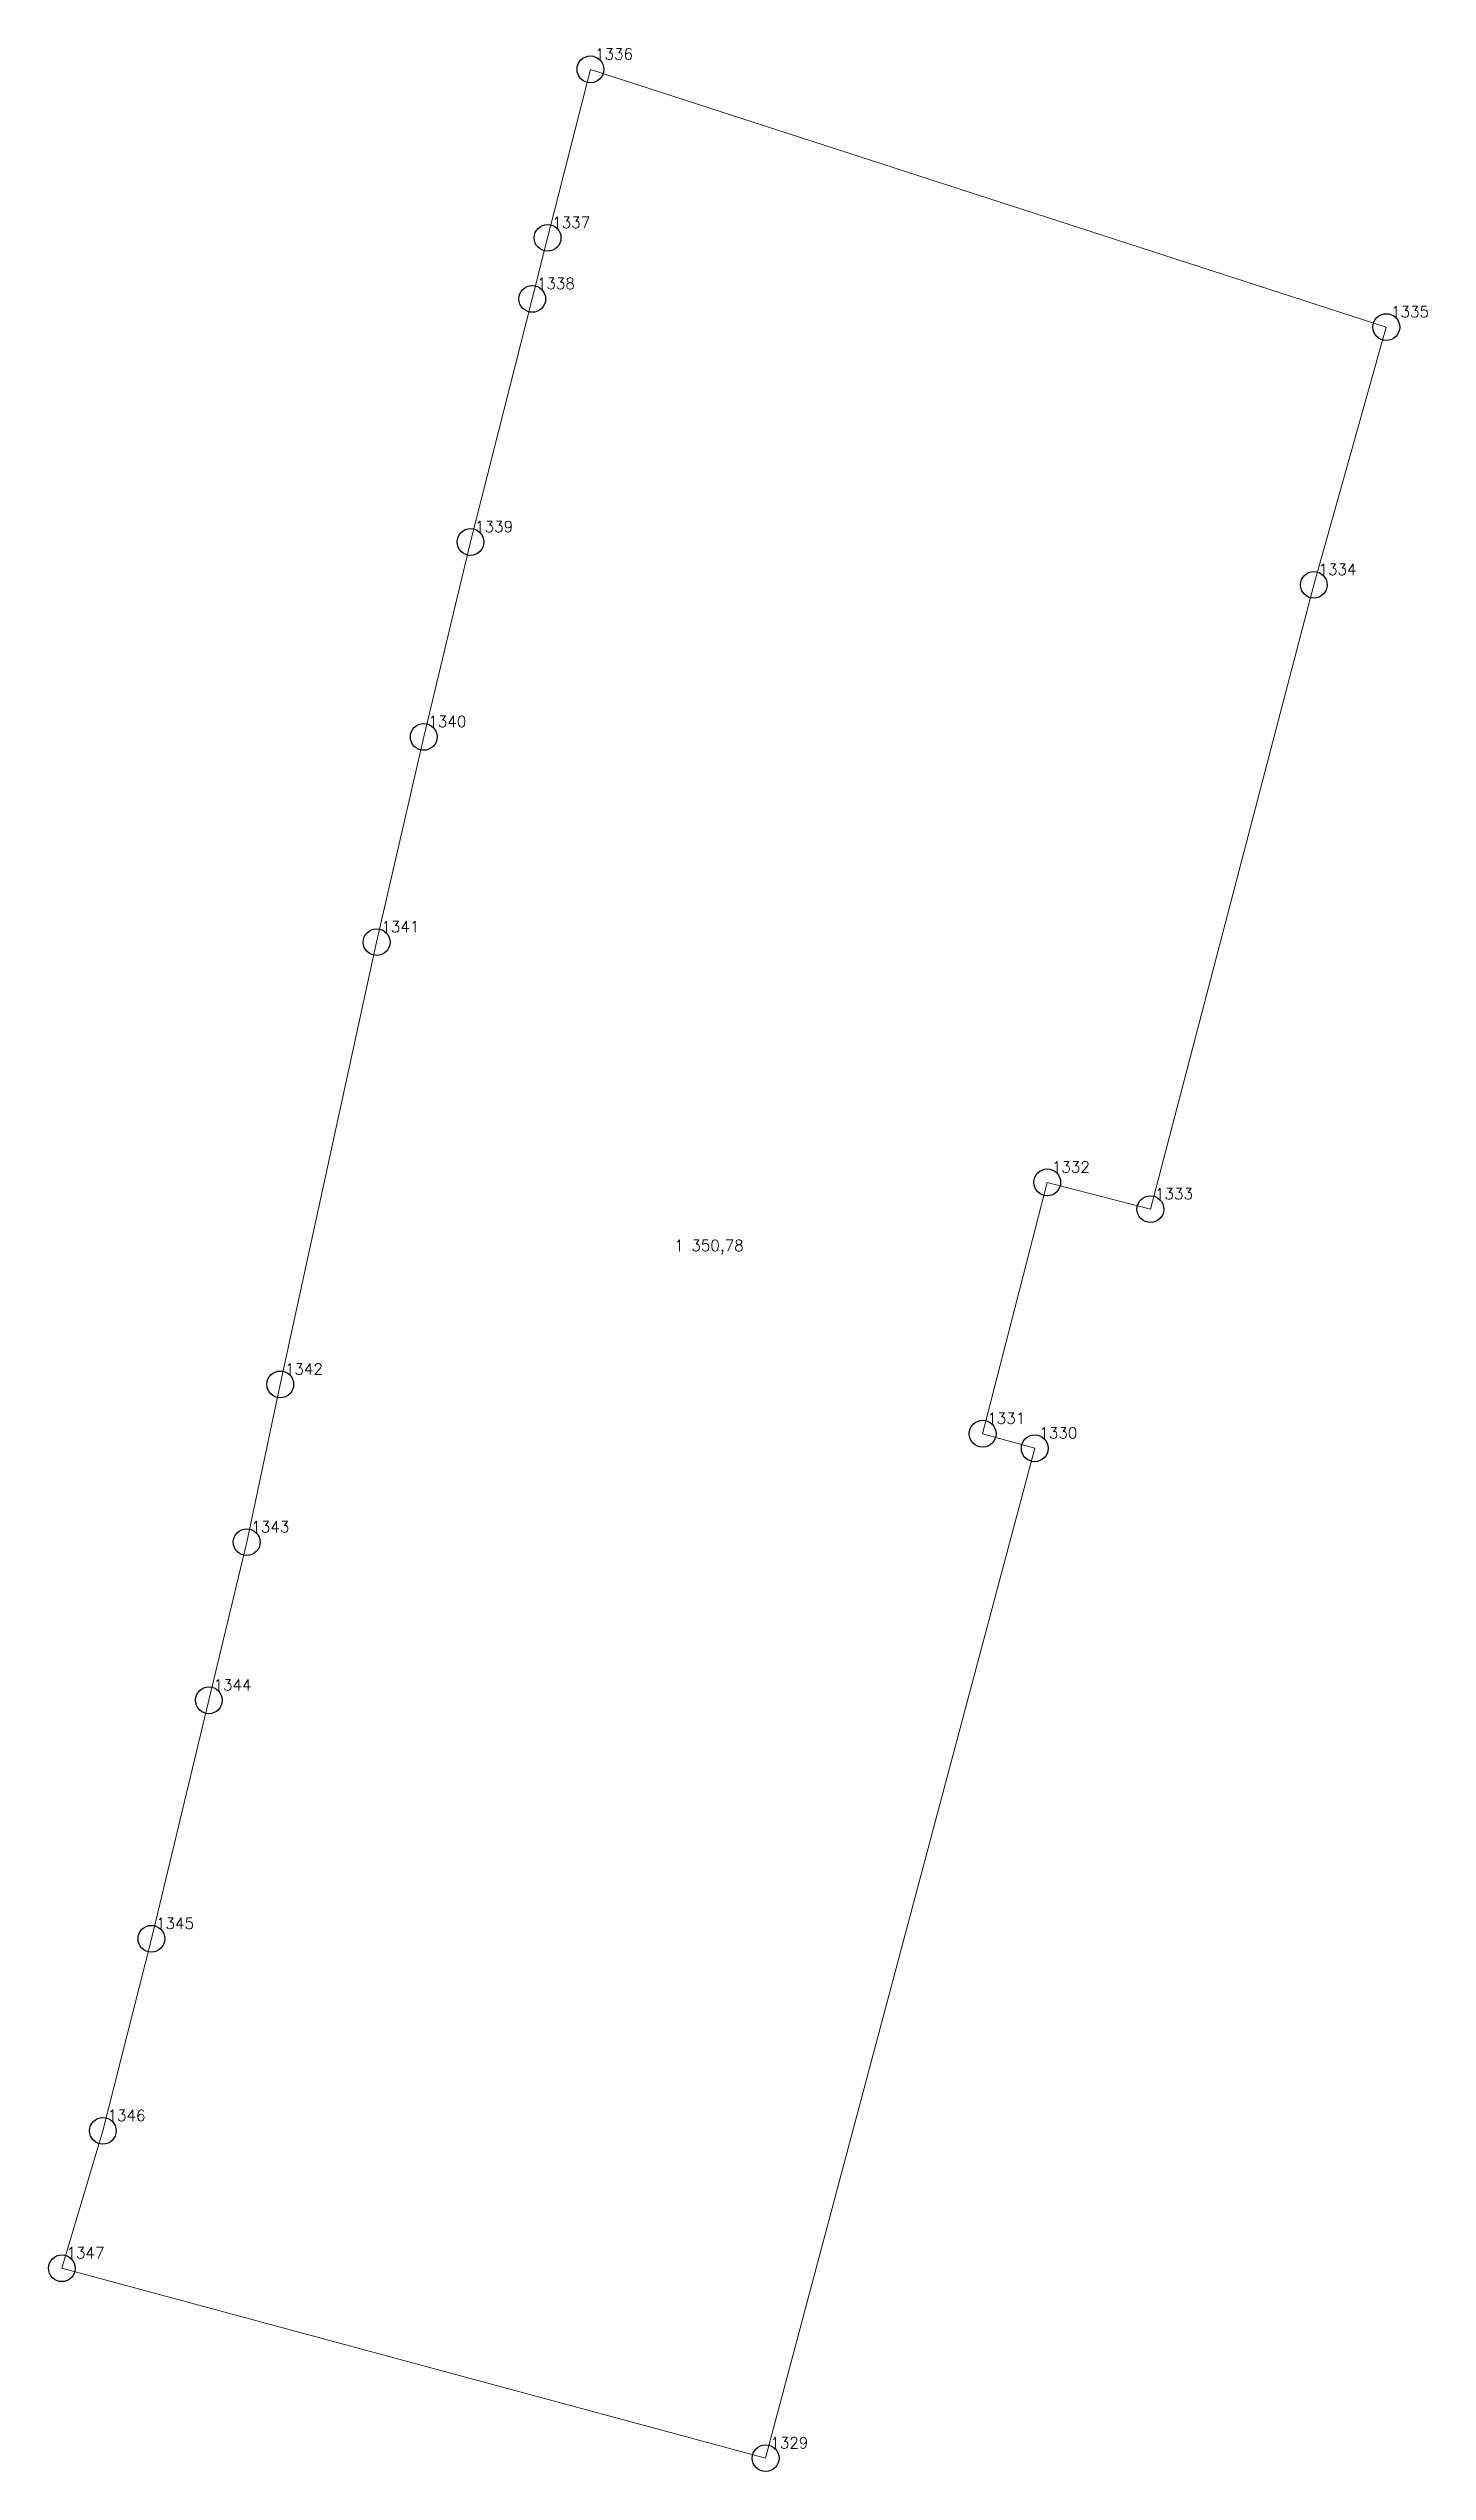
# Model space of a CAD drawing. Extents: x 1391578 to 1399811, y 355675 to 360827.
# Drawn here: x 1394671.5 to 1394710.1, y 360076.3 to 360144.2 of the extents above; entities that cross this region are included whole.
import ezdxf

# ---------------------------------------------------------------- set-up
doc = ezdxf.new("R2010")
doc.units = 0
doc.header["$PDMODE"] = 33
doc.header["$PDSIZE"] = 0.75
doc.layers.add('6 - утвержденные границы территорий окн', color=7, linetype='Continuous')
doc.styles.get("Standard").update_dxf_attribs({"font": 'simplex.shx'})

msp = doc.modelspace()

# ---------------------------------------------------------------- texts
at = {"layer": '6 - утвержденные границы территорий окн', "color": 7}
for s, p in [('1336', (1394686.779, 360143.89)), ('1337', (1394685.579, 360139.17)), ('1338', (1394685.149, 360137.46)), ('1335', (1394709.079, 360136.67)), ('1339', (1394683.419, 360130.65)), ('1334', (1394707.049, 360129.45)), ('1340', (1394682.109, 360125.19)), ('1341', (1394680.789, 360119.44)), ('1332', (1394699.579, 360112.71)), ('1333', (1394702.469, 360111.96)), ('1 350,78', (1394688.998, 360110.511)), ('1342', (1394678.089, 360107.05)), ('1331', (1394697.769, 360105.67)), ('1330', (1394699.229, 360105.26)), ('1343', (1394677.149, 360102.63)), ('1344', (1394676.089, 360098.2)), ('1345', (1394674.479, 360091.52)), ('1346', (1394673.119, 360086.14)), ('1347', (1394671.969, 360082.29)), ('1329', (1394691.689, 360076.97))]:
    msp.add_text(s, height=0.3111, dxfattribs=at).set_placement(p)

# ---------------------------------------------------------------- linework, layer by layer
at = {"layer": '6 - утвержденные границы территорий окн', "color": 7, "lineweight": 20}
msp.add_lwpolyline([(1394691.56, 360076.695), (1394671.84, 360082.015), (1394672.99, 360085.865), (1394674.35, 360091.245), (1394675.96, 360097.925), (1394677.02, 360102.355), (1394677.96, 360106.775), (1394680.66, 360119.165), (1394681.98, 360124.915), (1394683.29, 360130.375), (1394685.02, 360137.185), (1394685.45, 360138.895), (1394686.65, 360143.615), (1394708.95, 360136.395), (1394706.92, 360129.175), (1394702.34, 360111.685), (1394699.45, 360112.435), (1394697.64, 360105.395), (1394699.1, 360104.985), (1394691.56, 360076.695)], close=True, dxfattribs=at)
at = {"layer": '6 - утвержденные границы территорий окн'}
for p in [(1394686.65, 360143.615), (1394685.45, 360138.895), (1394685.02, 360137.185), (1394708.95, 360136.395), (1394683.29, 360130.375), (1394706.92, 360129.175), (1394681.98, 360124.915), (1394680.66, 360119.165), (1394699.45, 360112.435), (1394702.34, 360111.685), (1394677.96, 360106.775), (1394697.64, 360105.395), (1394699.1, 360104.985), (1394677.02, 360102.355), (1394675.96, 360097.925), (1394674.35, 360091.245), (1394672.99, 360085.865), (1394671.84, 360082.015), (1394691.56, 360076.695)]:
    msp.add_point(p, dxfattribs=at)

msp.set_redraw_order([(e.dxf.handle, doc.entitydb.next_handle()) for e in msp.query("TEXT MTEXT ATTDEF DIMENSION ARC_DIMENSION")])  # texts and dimensions are drawn at this point

doc.saveas('drawing.dxf')
